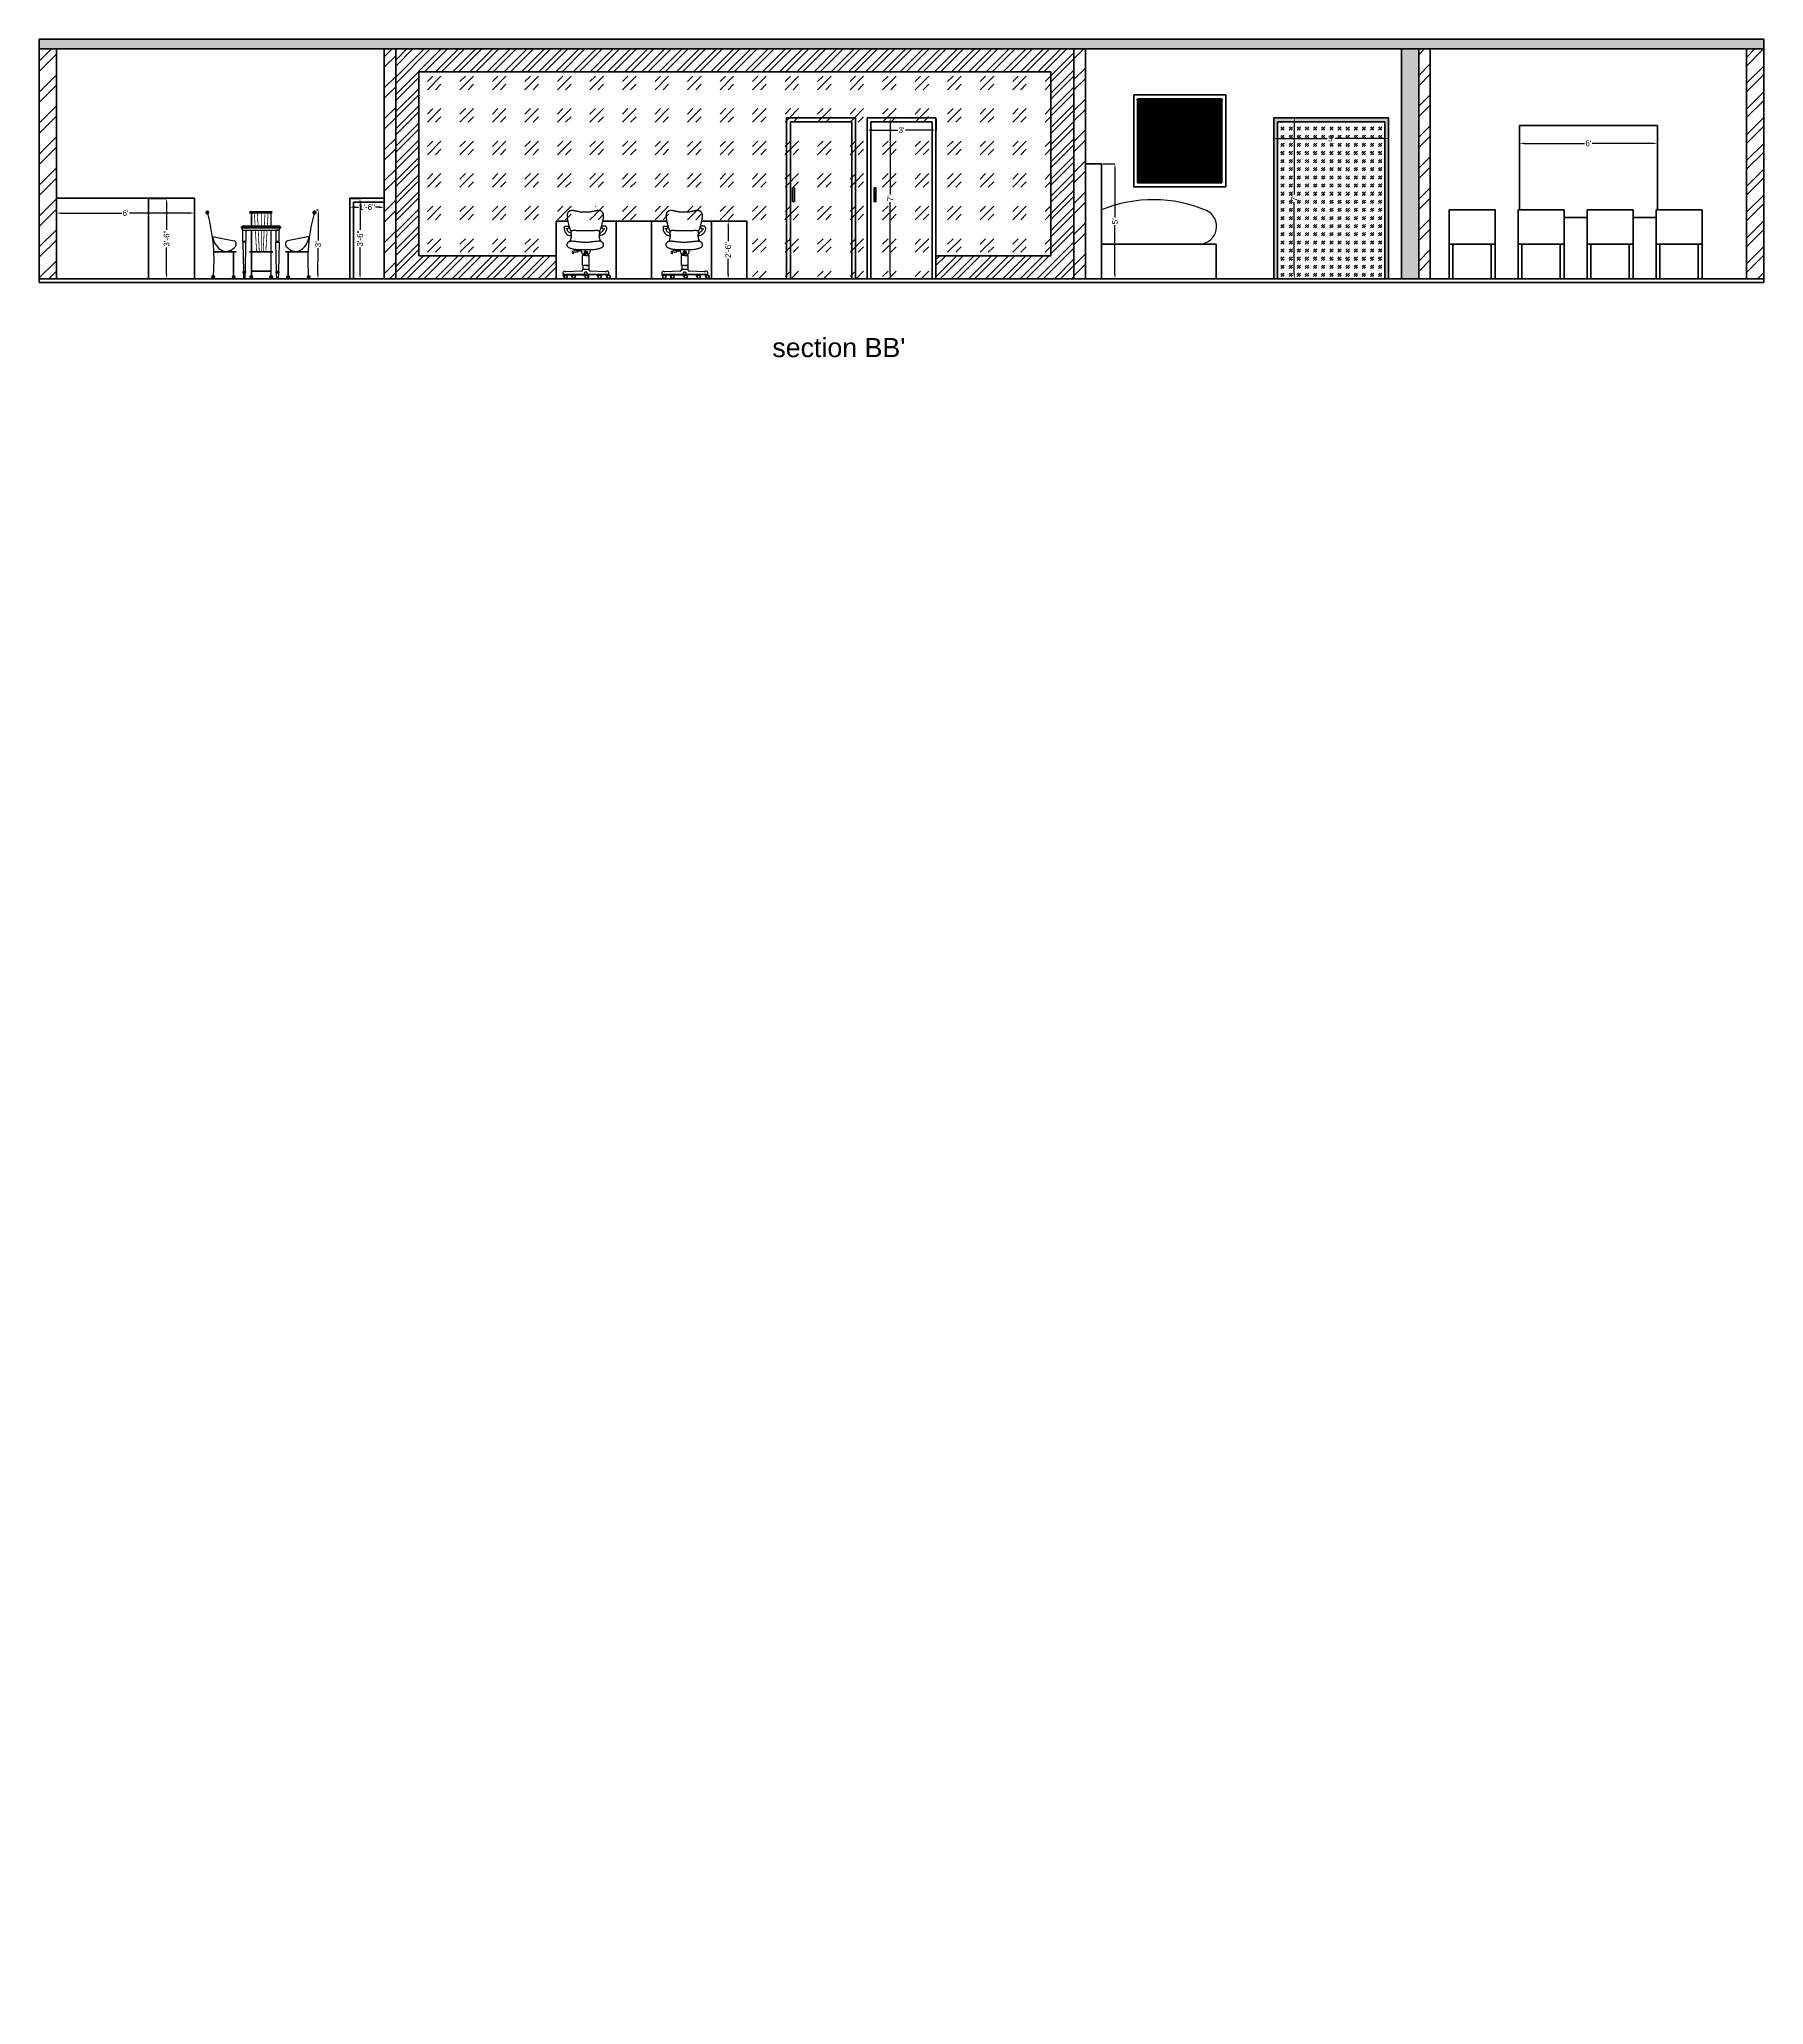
# Model space of a CAD drawing. Header units: inches. Extents: x 2702 to 16065, y 1501 to 3657.
# Drawn here: x 8656 to 9556, y 1580 to 2606 of the extents above; entities that cross this region are included whole.
import ezdxf

# ---------------------------------------------------------------- set-up
doc = ezdxf.new("R2010")
doc.units = ezdxf.units.IN
doc.linetypes.add('ACAD_ISO03W100', pattern=[30, 12, -18])
doc.layers.add('NETMANH', color=44, linetype='Continuous')
doc.styles.get("Standard").update_dxf_attribs({"font": 'arial.ttf'})
doc.dimstyles.new('ISO-25', dxfattribs={"dimtxt": 3, "dimasz": 2.5, "dimexe": 0, "dimexo": 0.625, "dimtad": 0, "dimlunit": 4, "dimtxsty": 'Standard', "dimcen": 2.5, "dimadec": 0, "dimazin": 0, "dimtfac": 1, "dimtmove": 0, "dimatfit": 3, "dimfxl": 1, "dimarcsym": 0})

# ---------------------------------------------------------------- blocks, each defined once
blk = doc.blocks.new('ban750 h700')
for points in [[(-699, 878, 1), (-746, 878, 1)], [(1343, 878, 1), (1296, 878, 1)], [(-587, 24, 1), (-634, 24, 1)], [(-197, 24, 1), (-244, 24, 1)], [(140, 24, 1), (94, 24, 1)], [(517, 24, 1), (471, 24, 1)], [(841, 24, 1), (794, 24, 1)], [(1231, 24, 1), (1184, 24, 1)]]:
    blk.add_hatch(color=256).paths.add_polyline_path(points)
blk.add_line((-45, 495), (15, 495))
at = {"const_width": 20}
for points in [[(-713, 865, -0.13137), (-610, 0)], [(1310, 865, 0.13137), (1207, 0)], [(-622, 559), (-207, 504, -0.647483), (-185, 429, -0.546119), (-622, 559)], [(1219, 559), (804, 504, 0.647483), (782, 429, 0.546119), (1219, 559)]]:
    blk.add_lwpolyline(points, format="xyb", dxfattribs=at)
for points, const_width in [([(517, 882), (77, 882)], 35), ([(119, 700), (119, 900)], 20), ([(172, 882), (189, 700)], 10), ([(232, 882), (245, 700)], 10), ([(305, 700), (305, 882)], 10), ([(378, 882), (364, 700)], 10), ([(438, 882), (421, 700)], 10), ([(492, 700), (492, 900)], 20), ([(119, 357), (119, 645)], 20), ([(193, 645), (217, 357)], 10), ([(249, 645), (268, 357)], 10), ([(305, 357), (305, 645)], 10), ([(361, 645), (342, 357)], 10), ([(417, 645), (393, 357)], 10), ([(492, 357), (492, 645)], 20), ([(-596, 357), (-169, 357)], 20), ([(-221, 357), (-221, 0)], 20), ([(530, 357), (80, 357)], 20), ([(119, 357), (119, 0)], 20), ([(492, 357), (492, 0)], 20), ([(1193, 357), (766, 357)], 20), ([(818, 357), (818, 0)], 20), ([(492, 100), (119, 100)], 20)]:
    blk.add_lwpolyline(points, dxfattribs=dict(const_width=const_width))
for points in [[(-75, 684), (-75, 675), (675, 675), (675, 684), (-75, 684), (-50, 695), (-50, 695), (-50, 695), (-50, 700), (650, 700), (650, 695), (650, 695), (650, 695), (675, 684)], [(-55, 675), (-55, 645), (655, 645), (655, 675)]]:
    blk.add_lwpolyline(points)
for points in [[(-45, 645), (15, 645), (15, 495), (-45, 495)], [(645, 645), (585, 645), (585, 495), (645, 495)], [(3, 98), (15, 485), (-45, 485), (-33, 98)], [(597, 98), (585, 485), (645, 485), (633, 98)], [(13, 91), (-43, 91), (-43, 79), (13, 79)], [(2, 79), (-32, 79), (-30, 0), (0, 0)], [(587, 91), (643, 91), (643, 79), (587, 79)], [(598, 79), (632, 79), (630, 0), (600, 0)]]:
    blk.add_lwpolyline(points, close=True)
for centre in [(-722, 878), (1319, 878), (-610, 24), (-220, 24), (117, 24), (494, 24), (818, 24), (1207, 24)]:
    blk.add_circle(centre, 23.3)
at = {"layer": 'NETMANH'}
blk.add_line((650, 695), (-50, 695), dxfattribs=at)
for points in [[(-35, 495), (5, 495), (5, 485), (-35, 485)], [(635, 495), (595, 495), (595, 485), (635, 485)], [(-29, 98), (-1, 98), (-1, 91), (-29, 91)], [(629, 98), (601, 98), (601, 91), (629, 91)]]:
    blk.add_lwpolyline(points, close=True, dxfattribs=at)
blk = doc.blocks.new('*D174')
at = {"color": 0, "lineweight": -2, "transparency": 16777216}
for p, q in [((9300.3, 2564.2), (9300.3, 2554)), ((9360.3, 2564.2), (9360.3, 2554)), ((9302.8, 2554), (9328.3, 2554)), ((9357.8, 2554), (9332.3, 2554))]:
    blk.add_line(p, q, dxfattribs=at)
at = {"color": 0, "transparency": 16777216}
for points in [[(9302.8, 2554.4), (9302.8, 2553.5), (9300.3, 2554)], [(9357.8, 2554.4), (9357.8, 2553.5), (9360.3, 2554)]]:
    blk.add_solid(points, dxfattribs=at)
at = {"layer": 'Defpoints', "color": 0, "transparency": 16777216}
for p in [(9300.3, 2564.8), (9360.3, 2564.8), (9360.3, 2554)]:
    blk.add_point(p, dxfattribs=at)
at = {"color": 0, "transparency": 16777216, "insert": (9330.3, 2554), "char_height": 3, "attachment_point": 5}
blk.add_mtext("5'", dxfattribs=at)
blk = doc.blocks.new('*D175')
at = {"color": 0, "lineweight": -2, "transparency": 16777216}
for p, q in [((9301, 2564.8), (9311.1, 2564.8)), ((9311.1, 2562.3), (9311.1, 2524.8)), ((9311.1, 2483.3), (9311.1, 2520.8)), ((9301, 2480.8), (9311.1, 2480.8))]:
    blk.add_line(p, q, dxfattribs=at)
at = {"color": 0, "transparency": 16777216}
for points in [[(9310.7, 2562.3), (9311.5, 2562.3), (9311.1, 2564.8)], [(9310.7, 2483.3), (9311.5, 2483.3), (9311.1, 2480.8)]]:
    blk.add_solid(points, dxfattribs=at)
at = {"layer": 'Defpoints', "color": 0, "transparency": 16777216}
for p in [(9300.3, 2564.8), (9311.1, 2564.8), (9300.3, 2480.8)]:
    blk.add_point(p, dxfattribs=at)
at = {"color": 0, "transparency": 16777216, "insert": (9311.1, 2522.8), "char_height": 3, "attachment_point": 5, "rotation": 90}
blk.add_mtext("7'", dxfattribs=at)
blk = doc.blocks.new('*D176')
at = {"color": 0, "lineweight": -2, "transparency": 16777216}
for p, q in [((9211.1, 2540.8), (9217.5, 2540.8)), ((9217.5, 2538.3), (9217.5, 2512.8)), ((9217.5, 2483.3), (9217.5, 2508.8)), ((9211.1, 2480.8), (9217.5, 2480.8))]:
    blk.add_line(p, q, dxfattribs=at)
at = {"color": 0, "transparency": 16777216}
for points in [[(9217.1, 2538.3), (9217.9, 2538.3), (9217.5, 2540.8)], [(9217.1, 2483.3), (9217.9, 2483.3), (9217.5, 2480.8)]]:
    blk.add_solid(points, dxfattribs=at)
at = {"layer": 'Defpoints', "color": 0, "transparency": 16777216}
for p in [(9210.5, 2540.8), (9210.5, 2480.8), (9217.5, 2480.8)]:
    blk.add_point(p, dxfattribs=at)
at = {"color": 0, "transparency": 16777216, "insert": (9217.5, 2510.8), "char_height": 3, "attachment_point": 5, "rotation": 90}
blk.add_mtext("5'", dxfattribs=at)
blk = doc.blocks.new('*D177')
at = {"color": 0, "lineweight": -2, "transparency": 16777216}
for p, q in [((8713.7, 2522.8), (8722.5, 2522.8)), ((8722.5, 2520.3), (8722.5, 2506.4)), ((8722.5, 2483.3), (8722.5, 2497.2)), ((8713.7, 2480.8), (8722.5, 2480.8))]:
    blk.add_line(p, q, dxfattribs=at)
at = {"color": 0, "transparency": 16777216}
for points in [[(8722.1, 2520.3), (8722.9, 2520.3), (8722.5, 2522.8)], [(8722.1, 2483.3), (8722.9, 2483.3), (8722.5, 2480.8)]]:
    blk.add_solid(points, dxfattribs=at)
at = {"layer": 'Defpoints', "color": 0, "transparency": 16777216}
for p in [(8713.1, 2522.8), (8713.1, 2480.8), (8722.5, 2480.8)]:
    blk.add_point(p, dxfattribs=at)
at = {"color": 0, "transparency": 16777216, "insert": (8722.5, 2501.8), "char_height": 3, "attachment_point": 5, "rotation": 90}
blk.add_mtext('3\'-6"', dxfattribs=at)
blk = doc.blocks.new('*D178')
at = {"color": 0, "lineweight": -2, "transparency": 16777216}
for p, q in [((8818.7, 2522.8), (8823.5, 2522.8)), ((8823.5, 2520.3), (8823.5, 2506.4)), ((8823.5, 2483.3), (8823.5, 2497.2)), ((8818.7, 2480.8), (8823.5, 2480.8))]:
    blk.add_line(p, q, dxfattribs=at)
at = {"color": 0, "transparency": 16777216}
for points in [[(8823.1, 2520.3), (8823.9, 2520.3), (8823.5, 2522.8)], [(8823.1, 2483.3), (8823.9, 2483.3), (8823.5, 2480.8)]]:
    blk.add_solid(points, dxfattribs=at)
at = {"layer": 'Defpoints', "color": 0, "transparency": 16777216}
for p in [(8818.1, 2522.8), (8818.1, 2480.8), (8823.5, 2480.8)]:
    blk.add_point(p, dxfattribs=at)
at = {"color": 0, "transparency": 16777216, "insert": (8823.5, 2501.8), "char_height": 3, "attachment_point": 5, "rotation": 90}
blk.add_mtext('3\'-6"', dxfattribs=at)
blk = doc.blocks.new('*D179')
at = {"color": 0, "lineweight": -2, "transparency": 16777216}
for p, q in [((8818.1, 2522.2), (8818.1, 2518.2)), ((8820.6, 2518.2), (8822.6, 2518.2)), ((8833.6, 2518.2), (8831.6, 2518.2)), ((8836.1, 2522.2), (8836.1, 2518.2))]:
    blk.add_line(p, q, dxfattribs=at)
at = {"color": 0, "transparency": 16777216}
for points in [[(8820.6, 2518.6), (8820.6, 2517.7), (8818.1, 2518.2)], [(8833.6, 2518.6), (8833.6, 2517.7), (8836.1, 2518.2)]]:
    blk.add_solid(points, dxfattribs=at)
at = {"layer": 'Defpoints', "color": 0, "transparency": 16777216}
for p in [(8818.1, 2522.8), (8836.1, 2522.8), (8836.1, 2518.2)]:
    blk.add_point(p, dxfattribs=at)
at = {"color": 0, "transparency": 16777216, "insert": (8827.1, 2518.2), "char_height": 3, "attachment_point": 5}
blk.add_mtext('1\'-6"', dxfattribs=at)
blk = doc.blocks.new('*D180')
at = {"color": 0, "lineweight": -2, "transparency": 16777216}
for p, q in [((9024.8, 2510.8), (9015.6, 2510.8)), ((9015.6, 2508.3), (9015.6, 2500.5)), ((9015.6, 2483.3), (9015.6, 2491.2)), ((9024.8, 2480.8), (9015.6, 2480.8))]:
    blk.add_line(p, q, dxfattribs=at)
at = {"color": 0, "transparency": 16777216}
for points in [[(9015.2, 2508.3), (9016.1, 2508.3), (9015.6, 2510.8)], [(9015.2, 2483.3), (9016.1, 2483.3), (9015.6, 2480.8)]]:
    blk.add_solid(points, dxfattribs=at)
at = {"layer": 'Defpoints', "color": 0, "transparency": 16777216}
for p in [(9025.4, 2510.8), (9015.6, 2480.8), (9025.4, 2480.8)]:
    blk.add_point(p, dxfattribs=at)
at = {"color": 0, "transparency": 16777216, "insert": (9015.6, 2495.8), "char_height": 3, "attachment_point": 5, "rotation": 90}
blk.add_mtext('2\'-6"', dxfattribs=at)
blk = doc.blocks.new('*D181')
at = {"color": 0, "lineweight": -2, "transparency": 16777216}
for p, q in [((9428.6, 2560.2), (9428.6, 2551.5)), ((9500.6, 2560.2), (9500.6, 2551.5)), ((9431.1, 2551.5), (9462.6, 2551.5)), ((9498.1, 2551.5), (9466.6, 2551.5))]:
    blk.add_line(p, q, dxfattribs=at)
at = {"color": 0, "transparency": 16777216}
for points in [[(9431.1, 2551.9), (9431.1, 2551.1), (9428.6, 2551.5)], [(9498.1, 2551.9), (9498.1, 2551.1), (9500.6, 2551.5)]]:
    blk.add_solid(points, dxfattribs=at)
at = {"layer": 'Defpoints', "color": 0, "transparency": 16777216}
for p in [(9428.6, 2560.8), (9500.6, 2560.8), (9500.6, 2551.5)]:
    blk.add_point(p, dxfattribs=at)
at = {"color": 0, "transparency": 16777216, "insert": (9464.6, 2551.5), "char_height": 3, "attachment_point": 5}
blk.add_mtext("6'", dxfattribs=at)
blk = doc.blocks.new('*D182')
at = {"color": 0, "lineweight": -2, "transparency": 16777216}
for p, q in [((8665.1, 2522.2), (8665.1, 2515.1)), ((8667.6, 2515.1), (8699.1, 2515.1)), ((8734.6, 2515.1), (8703.1, 2515.1)), ((8737.1, 2522.2), (8737.1, 2515.1))]:
    blk.add_line(p, q, dxfattribs=at)
at = {"color": 0, "transparency": 16777216}
for points in [[(8667.6, 2515.5), (8667.6, 2514.7), (8665.1, 2515.1)], [(8734.6, 2515.5), (8734.6, 2514.7), (8737.1, 2515.1)]]:
    blk.add_solid(points, dxfattribs=at)
at = {"layer": 'Defpoints', "color": 0, "transparency": 16777216}
for p in [(8665.1, 2522.8), (8737.1, 2522.8), (8737.1, 2515.1)]:
    blk.add_point(p, dxfattribs=at)
at = {"color": 0, "transparency": 16777216, "insert": (8701.1, 2515.1), "char_height": 3, "attachment_point": 5}
blk.add_mtext("6'", dxfattribs=at)
blk = doc.blocks.new('*D183')
at = {"color": 0, "lineweight": -2, "transparency": 16777216}
for p, q in [((8800.7, 2516.9), (8801.7, 2516.9)), ((8801.7, 2514.4), (8801.6, 2500.8)), ((8801.5, 2483.3), (8801.6, 2496.8)), ((8800.5, 2480.8), (8801.5, 2480.8))]:
    blk.add_line(p, q, dxfattribs=at)
at = {"color": 0, "transparency": 16777216}
for points in [[(8801.3, 2514.4), (8802.1, 2514.4), (8801.7, 2516.9)], [(8801.1, 2483.3), (8801.9, 2483.3), (8801.5, 2480.8)]]:
    blk.add_solid(points, dxfattribs=at)
at = {"layer": 'Defpoints', "color": 0, "transparency": 16777216}
for p in [(8800.1, 2516.9), (8799.9, 2480.8), (8801.5, 2480.8)]:
    blk.add_point(p, dxfattribs=at)
at = {"color": 0, "transparency": 16777216, "insert": (8801.6, 2498.8), "char_height": 3, "attachment_point": 5, "rotation": 89.6588}
blk.add_mtext("3'", dxfattribs=at)
blk = doc.blocks.new('*D187')
at = {"color": 0, "lineweight": -2, "transparency": 16777216}
for p, q in [((9088.7, 2564.8), (9100.2, 2564.8)), ((9100.2, 2562.3), (9100.2, 2524.8)), ((9100.2, 2483.3), (9100.2, 2520.8)), ((9088.7, 2480.8), (9100.2, 2480.8))]:
    blk.add_line(p, q, dxfattribs=at)
at = {"color": 0, "transparency": 16777216}
for points in [[(9099.8, 2562.3), (9100.6, 2562.3), (9100.2, 2564.8)], [(9099.8, 2483.3), (9100.6, 2483.3), (9100.2, 2480.8)]]:
    blk.add_solid(points, dxfattribs=at)
at = {"layer": 'Defpoints', "color": 0, "transparency": 16777216}
for p in [(9088.1, 2564.8), (9088.1, 2480.8), (9100.2, 2480.8)]:
    blk.add_point(p, dxfattribs=at)
at = {"color": 0, "transparency": 16777216, "insert": (9100.2, 2522.8), "char_height": 3, "attachment_point": 5, "rotation": 90}
blk.add_mtext("7'", dxfattribs=at)
blk = doc.blocks.new('*D188')
at = {"color": 0, "lineweight": -2, "transparency": 16777216}
for p, q in [((9088.1, 2564.2), (9088.1, 2558.4)), ((9090.6, 2558.4), (9104.1, 2558.4)), ((9121.6, 2558.4), (9108.1, 2558.4)), ((9124.1, 2564.2), (9124.1, 2558.4))]:
    blk.add_line(p, q, dxfattribs=at)
at = {"color": 0, "transparency": 16777216}
for points in [[(9090.6, 2558.8), (9090.6, 2558), (9088.1, 2558.4)], [(9121.6, 2558.8), (9121.6, 2558), (9124.1, 2558.4)]]:
    blk.add_solid(points, dxfattribs=at)
at = {"layer": 'Defpoints', "color": 0, "transparency": 16777216}
for p in [(9088.1, 2564.8), (9124.1, 2564.8), (9124.1, 2558.4)]:
    blk.add_point(p, dxfattribs=at)
at = {"color": 0, "transparency": 16777216, "insert": (9106.1, 2558.4), "char_height": 3, "attachment_point": 5}
blk.add_mtext("3'", dxfattribs=at)
blk = doc.blocks.new('office chair back elevation')
at = {"color": 7}
for p, q in [((-2, -44.5), (-2.1, -45)), ((-2.1, -45), (-2, -45.6)), ((-1.8, -43.5), (-2, -44)), ((-2, -44), (-2, -44.5)), ((-2, -45.6), (-1.9, -46.1)), ((-1.9, -46.1), (-1.6, -46.6)), ((-1.6, -43), (-1.8, -43.5)), ((-1.3, -42.6), (-1.6, -43)), ((-1.6, -46.6), (-1.3, -47.1)), ((-1, -42.2), (-1.3, -42.6)), ((-1.3, -47.1), (-0.9, -47.6)), ((-0.6, -41.8), (-1, -42.2)), ((-0.9, -47.6), (-0.5, -48.1)), ((-0.2, -41.4), (-0.6, -41.8)), ((-0.5, -48.1), (0.1, -48.5)), ((0.3, -41.1), (-0.2, -41.4)), ((0.1, -48.5), (0.8, -48.9)), ((0.9, -40.9), (0.3, -41.1)), ((0.8, -48.9), (1.5, -49.3)), ((1.5, -40.6), (0.9, -40.9)), ((2.1, -40.5), (1.5, -40.6)), ((1.5, -49.3), (2.4, -49.6)), ((2.9, -40.3), (2.1, -40.5)), ((2.4, -49.6), (3.3, -49.9)), ((3.7, -40.2), (2.9, -40.3)), ((3.3, -49.9), (4.3, -50.2)), ((4.6, -40.2), (3.7, -40.2)), ((4.3, -50.2), (5.3, -50.4)), ((5.5, -40.2), (4.6, -40.2)), ((5.3, -50.4), (6.3, -50.6)), ((6.6, -40.3), (5.5, -40.2)), ((6.3, -50.6), (7.4, -50.8)), ((7.7, -40.4), (6.6, -40.3)), ((7.4, -50.8), (8.5, -51)), ((8.9, -40.5), (7.7, -40.4)), ((8.5, -51), (9.6, -51.1)), ((10.1, -40.6), (8.9, -40.5)), ((9.6, -51.1), (10.6, -51.2)), ((11.4, -40.8), (10.1, -40.6)), ((10.6, -51.2), (11.7, -51.3)), ((12.6, -41), (11.4, -40.8)), ((11.7, -51.3), (12.7, -51.3)), ((13.9, -41.1), (12.6, -41)), ((12.7, -51.3), (13.7, -51.4)), ((18.1, -53), (12.8, -53.5)), ((18.2, -53.7), (13, -54.2)), ((13.7, -51.4), (14.7, -51.4)), ((15, -41.2), (13.9, -41.1)), ((14.7, -51.4), (15.7, -51.4)), ((16.2, -41.4), (15, -41.2)), ((15.7, -51.4), (16.6, -51.5)), ((17.2, -41.5), (16.2, -41.4)), ((16.6, -51.5), (17.5, -51.5)), ((18.3, -41.5), (17.2, -41.5)), ((17.5, -51.5), (18.3, -51.5)), ((19.3, -41.6), (18.3, -41.5)), ((18.3, -51.5), (19.2, -51.5)), ((19.2, -51.5), (20, -51.5)), ((20.3, -41.6), (19.3, -41.6)), ((20, -51.5), (20.8, -51.5)), ((21.2, -41.7), (20.3, -41.6)), ((20.8, -51.5), (21.5, -51.5)), ((22.1, -41.7), (21.2, -41.7)), ((21.5, -51.5), (22.3, -51.5)), ((23.1, -41.7), (22.1, -41.7)), ((22.3, -51.5), (23.1, -51.5)), ((24, -41.7), (23.1, -41.7)), ((23.1, -51.5), (23.8, -51.5)), ((23.8, -51.5), (24.6, -51.5)), ((24.9, -41.7), (24, -41.7)), ((24.6, -51.5), (25.4, -51.5)), ((25.9, -41.6), (24.9, -41.7)), ((25.4, -51.5), (26.2, -51.5)), ((26.8, -41.6), (25.9, -41.6)), ((26.2, -51.5), (27, -51.5)), ((27.8, -41.5), (26.8, -41.6)), ((27, -51.5), (27.8, -51.5)), ((28.9, -41.5), (27.8, -41.5)), ((27.8, -51.5), (28.6, -51.5)), ((28.6, -51.5), (29.5, -51.5)), ((30, -41.4), (28.9, -41.5)), ((29.5, -51.5), (30.5, -51.4)), ((31.1, -41.2), (30, -41.4)), ((30.5, -51.4), (31.4, -51.4)), ((32.3, -41.1), (31.1, -41.2)), ((31.4, -51.4), (32.4, -51.4)), ((33.5, -41), (32.3, -41.1)), ((32.4, -51.4), (33.4, -51.3)), ((33.4, -51.3), (34.5, -51.3)), ((34.7, -40.8), (33.5, -41)), ((34.5, -51.3), (35.5, -51.2)), ((36, -40.6), (34.7, -40.8)), ((35.5, -51.2), (36.6, -51.1)), ((37.2, -40.5), (36, -40.6)), ((36.6, -51.1), (37.6, -51)), ((38.4, -40.4), (37.2, -40.5)), ((37.6, -51), (38.7, -50.8)), ((39.5, -40.3), (38.4, -40.4)), ((38.7, -50.8), (39.8, -50.6)), ((40.6, -40.2), (39.5, -40.3)), ((39.8, -50.6), (40.8, -50.4)), ((41.6, -40.2), (40.6, -40.2)), ((40.8, -50.4), (41.9, -50.2)), ((42.5, -40.2), (41.6, -40.2)), ((41.9, -50.2), (42.8, -49.9)), ((43.3, -40.3), (42.5, -40.2)), ((42.8, -49.9), (43.7, -49.6)), ((44, -40.5), (43.3, -40.3)), ((43.7, -49.6), (44.6, -49.3)), ((44.7, -40.6), (44, -40.5)), ((44.6, -49.3), (45.4, -48.9)), ((45.3, -40.9), (44.7, -40.6)), ((45.8, -41.1), (45.3, -40.9)), ((45.4, -48.9), (46, -48.5)), ((46.3, -41.4), (45.8, -41.1)), ((46, -48.5), (46.6, -48.1)), ((46.7, -41.8), (46.3, -41.4)), ((46.6, -48.1), (47.1, -47.6)), ((47.1, -42.2), (46.7, -41.8)), ((47.5, -42.6), (47.1, -42.2)), ((47.1, -47.6), (47.5, -47.1)), ((47.7, -43), (47.5, -42.6)), ((47.5, -47.1), (47.8, -46.6)), ((47.9, -43.5), (47.7, -43)), ((47.8, -46.6), (48, -46.1)), ((48.1, -44), (47.9, -43.5)), ((48, -46.1), (48.1, -45.6)), ((48.2, -44.5), (48.1, -44)), ((48.1, -45.6), (48.2, -45)), ((48.2, -45), (48.2, -44.5)), ((23.8, -59.6), (19.3, -59.6)), ((19.3, -73.2), (19.3, -59.6)), ((23.8, -73.2), (19.3, -73.2)), ((19.7, -73.2), (19.7, -78.9)), ((23, -54.5), (23, -57.2)), ((23.8, -59.6), (28.4, -59.6)), ((23.8, -73.2), (28.4, -73.2)), ((27.5, -73.2), (23.8, -73.2)), ((24.7, -54.5), (24.7, -57.2)), ((27.4, -78.9), (27.9, -78.9)), ((27.9, -73.2), (27.9, -78.9)), ((28.4, -73.2), (28.4, -59.6)), ((-7.7, -83.2), (-7.7, -85.1)), ((-7.7, -85.1), (23.8, -85.1)), ((-7.6, -86), (-7.2, -86)), ((-7.2, -86), (-4.1, -86)), ((-6.4, -86), (-6.4, -85.1)), ((-5.2, -86), (-5.2, -85.1)), ((-4.1, -86), (-4.1, -86.1)), ((17.7, -81), (-3.5, -81.8)), ((-1.3, -88.8), (-1.8, -88.8)), ((6.7, -86.1), (6.7, -85.9)), ((9.2, -88.8), (9.8, -88.8)), ((22.2, -86), (21.7, -86)), ((22.9, -85.1), (22.9, -86)), ((26.7, -86.5), (26.7, -85.1)), ((27.5, -88.8), (28, -88.8)), ((50.9, -82), (30.1, -81)), ((44.9, -88.8), (45.5, -88.8)), ((51.4, -86), (51.8, -86)), ((52.5, -86), (52.5, -85.1)), ((55.3, -85.1), (55.3, -83.2)), ((57.7, -88.8), (57.2, -88.8))]:
    blk.add_line(p, q, dxfattribs=at)
for points in [[(3.7, -25.8), (3.5, -25.7), (3.4, -25.5), (3.2, -25.3), (3.1, -25.1), (3, -24.9), (2.9, -24.6), (2.7, -24.2), (2.6, -23.8), (2.4, -23.3), (2.2, -22.7), (2, -22), (1.8, -21.4), (1.6, -20.6), (1.4, -19.9), (1.2, -19.1), (0.9, -18.4), (0.7, -17.6), (0.5, -16.9), (0.4, -16.2), (0.2, -15.5), (0, -14.8), (-0.1, -14.1), (-0.3, -13.4), (-0.4, -12.7), (-0.6, -12.1), (-0.7, -11.4), (-0.8, -10.8), (-0.9, -10.1), (-1, -9.5), (-1.1, -8.9), (-1.2, -8.3), (-1.3, -7.7), (-1.3, -7.1), (-1.4, -6.6), (-1.4, -6), (-1.4, -5.4), (-1.4, -4.9), (-1.3, -4.4), (-1.3, -3.9), (-1.2, -3.5), (-1.1, -3), (-1.1, -2.6), (-0.9, -2.2), (-0.8, -1.8), (-0.7, -1.5), (-0.6, -1.2), (-0.5, -0.9), (-0.3, -0.6), (-0.2, -0.3), (-0.1, -0.1), (0.1, 0.1), (0.2, 0.3), (0.3, 0.5), (0.5, 0.6), (0.7, 0.8), (0.9, 1), (1.1, 1.1), (1.3, 1.3), (1.5, 1.4), (1.8, 1.6), (2.1, 1.7), (2.4, 1.8), (2.7, 1.9), (3, 2), (3.3, 2.1), (3.6, 2.2), (4, 2.3), (4.3, 2.3), (4.6, 2.3), (5, 2.4), (5.3, 2.4), (5.7, 2.4), (6.1, 2.4), (6.4, 2.3), (6.8, 2.3), (7.2, 2.2), (7.6, 2.2), (8, 2.1), (8.5, 2), (9, 1.9), (9.5, 1.7), (10.1, 1.6), (10.7, 1.5), (11.4, 1.3), (12, 1.2), (12.6, 1), (13.3, 0.9), (13.9, 0.7), (14.5, 0.6), (15.1, 0.5), (15.6, 0.4), (16.2, 0.4), (16.7, 0.3), (17.2, 0.3), (17.8, 0.2), (18.3, 0.2), (18.9, 0.1), (19.5, 0.1), (20.1, 0.1), (20.7, 0), (21.3, 0), (21.9, 0), (22.5, 0), (23.2, 0), (23.8, 0), (24.4, 0), (25, 0), (25.6, 0), (26.2, 0.1), (26.8, 0.1), (27.4, 0.1), (28, 0.2), (28.5, 0.2), (29.1, 0.3), (29.6, 0.3), (30.1, 0.4), (30.7, 0.4), (31.2, 0.5), (31.8, 0.6), (32.4, 0.7), (33, 0.9), (33.7, 1), (34.3, 1.2), (34.9, 1.3), (35.6, 1.5), (36.2, 1.6), (36.8, 1.7), (37.3, 1.9), (37.8, 2), (38.3, 2.1), (38.7, 2.2), (39.1, 2.2), (39.5, 2.3), (39.9, 2.3), (40.3, 2.4), (40.6, 2.4), (41, 2.4), (41.3, 2.4), (41.7, 2.3), (42, 2.3), (42.4, 2.3), (42.7, 2.2), (43, 2.1), (43.3, 2), (43.6, 1.9), (43.9, 1.8), (44.2, 1.7), (44.5, 1.6), (44.8, 1.4), (45, 1.3), (45.2, 1.1), (45.4, 1), (45.6, 0.8), (45.8, 0.6), (46, 0.5), (46.1, 0.3), (46.2, 0.1), (46.4, -0.1), (46.5, -0.3), (46.6, -0.6), (46.8, -0.9), (46.9, -1.2), (47, -1.5), (47.1, -1.8), (47.3, -2.2), (47.4, -2.6), (47.5, -3), (47.5, -3.5), (47.6, -3.9), (47.6, -4.4), (47.7, -4.9), (47.7, -5.4), (47.7, -6), (47.7, -6.6), (47.6, -7.1), (47.6, -7.7), (47.5, -8.3), (47.4, -8.9), (47.3, -9.5), (47.2, -10.1), (47.1, -10.8), (47, -11.4), (46.9, -12.1), (46.7, -12.7), (46.6, -13.4), (46.4, -14.1), (46.3, -14.8), (46.1, -15.5), (45.9, -16.2), (45.8, -16.9), (45.6, -17.6), (45.4, -18.4), (45.2, -19.1), (44.9, -19.9), (44.7, -20.6), (44.5, -21.4), (44.3, -22), (44.1, -22.7), (43.9, -23.3), (43.7, -23.8), (43.6, -24.2), (43.4, -24.6), (43.3, -24.9), (43.2, -25.1), (43.1, -25.3), (42.9, -25.5), (42.8, -25.7), (42.6, -25.8)], [(-5.9, -21.5), (-5.7, -21), (-5.6, -20.6), (-5.4, -20.2), (-5.3, -20), (-5.2, -19.8), (-5.1, -19.7), (-5, -19.6), (-5, -19.5), (-4.9, -19.4), (-4.8, -19.4), (-4.7, -19.4), (-4.5, -19.3), (-4.3, -19.3), (-4.1, -19.3), (-3.9, -19.3), (-3.6, -19.3), (-3.2, -19.3), (-2.8, -19.3), (-2.4, -19.3), (-1.9, -19.3), (-1.5, -19.3), (-1, -19.3), (-0.6, -19.4), (-0.3, -19.4), (0, -19.4), (0.3, -19.4), (0.5, -19.5), (0.6, -19.5), (0.7, -19.6), (0.8, -19.6), (0.9, -19.7), (0.9, -19.8), (1, -19.8), (1, -19.9), (1, -20), (1, -20.1), (1, -20.2), (1, -20.4), (1, -20.5), (0.9, -20.7), (0.9, -20.8), (0.8, -21), (0.7, -21.2), (0.7, -21.4), (0.6, -21.5), (0.5, -21.7), (0.4, -21.9), (0.2, -22.1), (0.1, -22.2), (0, -22.3), (-0.1, -22.4), (-0.3, -22.5), (-0.4, -22.6), (-0.6, -22.7), (-0.7, -22.8), (-0.9, -22.8), (-1.1, -22.9), (-1.3, -23), (-1.5, -23.1), (-1.8, -23.1), (-2.1, -23.1), (-2.5, -23.1), (-3, -23.1), (-3.6, -23)], [(44.4, -40.4), (44.3, -40), (44.1, -39.7), (44, -39.3), (43.9, -39), (43.7, -38.6), (43.6, -38.3), (43.5, -38.1), (43.4, -37.8), (43.3, -37.6), (43.2, -37.4), (43.2, -37.3), (43.1, -37.1), (43.1, -37), (43.1, -36.9), (43, -36.8), (43, -36.7), (43, -36.6), (42.9, -36.5), (42.9, -36.4), (42.9, -36.3), (42.9, -36.2), (42.8, -36.2), (42.8, -36.1), (42.8, -36), (42.8, -35.9), (42.8, -35.8), (42.7, -35.7), (42.7, -35.7), (42.7, -35.6), (42.7, -35.5), (42.7, -35.4), (42.6, -35.4), (42.6, -35.3), (42.6, -35.2), (42.6, -35.1), (42.6, -35.1), (42.6, -35), (42.6, -34.9), (42.6, -34.9), (42.5, -34.8), (42.5, -34.7), (42.5, -34.7), (42.5, -34.6), (42.5, -34.5), (42.5, -34.5), (42.5, -34.4), (42.5, -34.4), (42.5, -34.3), (42.5, -34.2), (42.5, -34.2), (42.5, -34.1), (42.5, -34), (42.5, -34), (42.4, -33.9), (42.4, -33.9), (42.4, -33.8), (42.4, -33.8), (42.4, -33.7), (42.4, -33.6), (42.4, -33.6), (42.4, -33.5), (42.4, -33.5), (42.4, -33.4), (42.4, -33.3), (42.4, -33.3), (42.4, -33.2), (42.4, -33.2), (42.4, -33.1), (42.4, -33.1), (42.4, -33), (42.4, -33), (42.4, -32.9), (42.4, -32.8), (42.4, -32.8), (42.4, -32.7), (42.4, -32.7), (42.4, -32.6), (42.4, -32.6), (42.4, -32.5), (42.4, -32.5), (42.4, -32.4), (42.4, -32.4), (42.4, -32.3), (42.4, -32.2), (42.4, -32.2), (42.4, -32.1), (42.4, -32.1), (42.4, -32), (42.5, -32), (42.5, -31.9), (42.5, -31.9), (42.5, -31.8), (42.5, -31.8), (42.5, -31.7), (42.5, -31.7), (42.5, -31.6), (42.5, -31.6), (42.5, -31.5), (42.5, -31.5), (42.5, -31.4), (42.5, -31.4), (42.5, -31.3), (42.5, -31.3), (42.5, -31.2), (42.5, -31.2), (42.5, -31.1), (42.5, -31.1), (42.5, -31), (42.5, -31), (42.5, -30.9), (42.6, -30.9), (42.6, -30.8), (42.6, -30.8), (42.6, -30.7), (42.6, -30.7), (42.6, -30.6), (42.6, -30.6), (42.6, -30.5), (42.6, -30.5), (42.6, -30.4), (42.6, -30.4), (42.6, -30.3), (42.6, -30.3), (42.6, -30.2), (42.6, -30.2), (42.6, -30.1), (42.6, -30.1), (42.7, -30.1), (42.7, -30), (42.7, -30), (42.7, -29.9), (42.7, -29.9), (42.7, -29.8), (42.7, -29.8), (42.7, -29.7), (42.7, -29.7), (42.7, -29.7), (42.7, -29.6), (42.7, -29.6), (42.7, -29.5), (42.7, -29.5), (42.7, -29.4), (42.7, -29.4), (42.7, -29.3), (42.8, -29.3), (42.8, -29.3), (42.8, -29.2), (42.8, -29.2), (42.8, -29.1), (42.8, -29.1), (42.8, -29), (42.8, -29), (42.8, -29), (42.8, -28.9), (42.8, -28.9), (42.8, -28.8), (42.8, -28.8), (42.8, -28.8), (42.8, -28.7), (42.8, -28.7), (42.8, -28.6), (42.8, -28.6), (42.8, -28.6), (42.8, -28.5), (42.8, -28.5), (42.9, -28.4), (42.9, -28.4), (42.9, -28.4), (42.9, -28.3), (42.9, -28.3), (42.9, -28.3), (42.9, -28.2), (42.9, -28.2), (42.9, -28.1), (42.9, -28.1), (42.9, -28.1), (42.9, -28), (42.9, -28), (42.9, -28), (42.9, -27.9), (42.9, -27.9), (42.9, -27.8), (42.9, -27.8), (42.9, -27.8), (42.9, -27.7), (42.9, -27.7), (42.9, -27.7), (42.9, -27.6), (42.9, -27.6), (42.9, -27.6), (42.9, -27.5), (42.9, -27.5), (42.9, -27.5), (42.9, -27.4), (42.9, -27.4), (42.9, -27.4), (42.9, -27.3), (42.9, -27.3), (42.9, -27.3), (42.9, -27.2), (42.9, -27.2), (42.9, -27.2), (42.9, -27.2), (42.9, -27.1), (42.9, -27.1), (42.9, -27.1), (42.9, -27), (42.9, -27), (42.9, -27), (42.9, -26.9), (42.9, -26.9), (42.9, -26.9), (42.9, -26.9), (42.9, -26.8), (42.9, -26.8), (42.9, -26.8), (42.9, -26.8), (42.9, -26.7), (42.9, -26.7), (42.9, -26.7), (42.8, -26.7), (42.8, -26.6), (42.8, -26.6), (42.8, -26.6), (42.8, -26.6), (42.8, -26.5), (42.8, -26.5), (42.8, -26.5), (42.8, -26.5), (42.8, -26.4), (42.8, -26.4), (42.8, -26.4), (42.8, -26.4), (42.8, -26.4), (42.8, -26.3), (42.8, -26.3), (42.8, -26.3), (42.8, -26.3), (42.8, -26.3), (42.8, -26.2), (42.8, -26.2), (42.8, -26.2), (42.8, -26.2), (42.8, -26.2), (42.8, -26.2), (42.8, -26.1), (42.8, -26.1), (42.8, -26.1), (42.8, -26.1), (42.7, -26.1), (42.7, -26.1), (42.7, -26.1), (42.7, -26), (42.7, -26), (42.7, -26), (42.7, -26), (42.7, -26), (42.7, -26), (42.7, -26), (42.7, -26), (42.7, -25.9), (42.7, -25.9), (42.7, -25.9), (42.7, -25.9), (42.7, -25.9), (42.7, -25.9), (42.7, -25.9), (42.7, -25.9), (42.7, -25.9), (42.6, -25.9), (42.6, -25.9), (42.6, -25.9), (42.6, -25.8), (42.6, -25.8), (42.6, -25.8), (42.6, -25.8), (42.6, -25.8), (42.6, -25.8), (42.5, -25.8), (42.5, -25.8), (42.5, -25.8), (42.5, -25.8), (42.5, -25.8), (42.5, -25.8), (42.4, -25.8), (42.4, -25.8), (42.4, -25.8), (42.4, -25.8), (42.4, -25.8), (42.3, -25.8), (42.3, -25.8), (42.3, -25.8), (42.3, -25.8), (42.2, -25.7), (42.2, -25.7), (42.2, -25.7), (42.1, -25.7), (42.1, -25.7), (42.1, -25.7), (42, -25.7), (42, -25.7), (42, -25.7), (41.9, -25.7), (41.9, -25.7), (41.8, -25.7), (41.8, -25.7), (41.8, -25.7), (41.7, -25.7), (41.7, -25.7), (41.6, -25.7), (41.6, -25.7), (41.5, -25.7), (41.5, -25.7), (41.4, -25.7), (41.4, -25.7), (41.3, -25.7), (41.2, -25.7), (41.2, -25.7), (41.1, -25.7), (41.1, -25.7), (41, -25.7), (40.9, -25.7), (40.9, -25.7), (40.8, -25.7), (40.7, -25.7), (40.7, -25.7), (40.6, -25.7), (40.5, -25.7), (40.4, -25.7), (40.4, -25.7), (40.3, -25.7), (40.2, -25.7), (40.1, -25.7), (40, -25.6), (39.9, -25.6), (39.9, -25.6), (39.8, -25.6), (39.7, -25.6), (39.6, -25.6), (39.5, -25.6), (39.4, -25.6), (39.3, -25.6), (39.2, -25.6), (39.1, -25.6), (39, -25.6), (38.9, -25.6), (38.8, -25.6), (38.7, -25.6), (38.6, -25.6), (38.5, -25.6), (38.4, -25.6), (38.3, -25.6), (38.2, -25.6), (38.1, -25.6), (38, -25.6), (37.8, -25.6), (37.7, -25.6), (37.6, -25.6), (37.5, -25.6), (37.4, -25.6), (37.3, -25.6), (37.1, -25.6), (37, -25.6), (36.9, -25.6), (36.8, -25.6), (36.6, -25.6), (36.5, -25.6), (36.4, -25.6), (36.3, -25.6), (36.1, -25.6), (36, -25.7), (35.9, -25.7), (35.7, -25.7), (35.6, -25.7), (35.4, -25.7), (35.3, -25.7), (35.2, -25.7), (35, -25.7), (34.9, -25.7), (34.7, -25.7), (34.6, -25.7), (34.4, -25.7), (34.3, -25.7), (34.1, -25.7), (34, -25.7), (33.8, -25.7), (33.7, -25.7), (33.5, -25.7), (33.4, -25.7), (33.2, -25.7), (33.1, -25.8), (32.9, -25.8), (32.7, -25.8), (32.6, -25.8), (32.4, -25.8), (32.2, -25.8), (32.1, -25.8), (31.9, -25.8), (31.7, -25.8), (31.6, -25.8), (31.4, -25.8), (31.2, -25.8), (31, -25.8), (30.9, -25.8), (30.7, -25.8), (30.5, -25.8), (30.3, -25.9), (30.1, -25.9), (29.9, -25.9), (29.7, -25.9), (29.5, -25.9), (29.4, -25.9), (29.2, -25.9), (29, -25.9), (28.8, -25.9), (28.6, -25.9), (28.4, -25.9), (28.2, -25.9), (27.9, -25.9), (27.7, -25.9), (27.5, -25.9), (27.3, -25.9), (27.1, -25.9), (26.9, -25.9), (26.7, -25.9), (26.4, -25.9), (26.2, -25.9), (26, -25.9), (25.8, -25.9), (25.5, -25.9), (25.3, -25.9), (25.1, -25.9), (24.8, -25.9), (24.6, -25.9), (24.4, -25.9), (24.1, -25.9), (23.9, -25.9), (23.6, -25.9), (23.4, -25.9), (23.1, -25.9), (22.9, -25.9), (22.7, -25.9), (22.4, -25.9), (22.2, -25.9), (21.9, -25.9), (21.7, -25.9), (21.4, -25.9), (21.2, -25.9), (21, -25.9), (20.7, -25.9), (20.5, -25.9), (20.3, -25.9), (20.1, -25.9), (19.8, -25.9), (19.6, -25.9), (19.4, -25.9), (19.2, -25.9), (19, -25.9), (18.7, -25.9), (18.5, -25.9), (18.3, -25.9), (18.1, -25.9), (17.9, -25.9), (17.7, -25.9), (17.5, -25.9), (17.3, -25.9), (17.1, -25.9), (16.9, -25.9), (16.7, -25.9), (16.5, -25.9), (16.3, -25.9), (16.1, -25.9), (16, -25.9), (15.8, -25.8), (15.6, -25.8), (15.4, -25.8), (15.2, -25.8), (15.1, -25.8), (14.9, -25.8), (14.7, -25.8), (14.5, -25.8), (14.4, -25.8), (14.2, -25.8), (14, -25.8), (13.9, -25.8), (13.7, -25.8), (13.5, -25.8), (13.4, -25.8), (13.2, -25.8), (13, -25.7), (12.9, -25.7), (12.7, -25.7), (12.6, -25.7), (12.4, -25.7), (12.3, -25.7), (12.1, -25.7), (12, -25.7), (11.8, -25.7), (11.7, -25.7), (11.5, -25.7), (11.4, -25.7), (11.2, -25.7), (11.1, -25.7), (11, -25.7), (10.8, -25.7), (10.7, -25.7), (10.5, -25.7), (10.4, -25.7), (10.3, -25.7), (10.1, -25.6), (10, -25.6), (9.9, -25.6), (9.8, -25.6), (9.6, -25.6), (9.5, -25.6), (9.4, -25.6), (9.3, -25.6), (9.1, -25.6), (9, -25.6), (8.9, -25.6), (8.8, -25.6), (8.7, -25.6), (8.5, -25.6), (8.4, -25.6), (8.3, -25.6), (8.2, -25.6), (8.1, -25.6), (8, -25.6), (7.9, -25.6), (7.8, -25.6), (7.7, -25.6), (7.6, -25.6), (7.4, -25.6), (7.3, -25.6), (7.2, -25.6), (7.1, -25.6), (7.1, -25.6), (7, -25.6), (6.9, -25.6), (6.8, -25.6), (6.7, -25.6), (6.6, -25.6), (6.5, -25.6), (6.4, -25.6), (6.3, -25.6), (6.2, -25.6), (6.2, -25.7), (6.1, -25.7), (6, -25.7), (5.9, -25.7), (5.8, -25.7), (5.8, -25.7), (5.7, -25.7), (5.6, -25.7), (5.5, -25.7), (5.5, -25.7), (5.4, -25.7), (5.3, -25.7), (5.3, -25.7), (5.2, -25.7), (5.1, -25.7), (5.1, -25.7), (5, -25.7), (5, -25.7), (4.9, -25.7), (4.8, -25.7), (4.8, -25.7), (4.7, -25.7), (4.7, -25.7), (4.6, -25.7), (4.6, -25.7), (4.5, -25.7), (4.5, -25.7), (4.5, -25.7), (4.4, -25.7), (4.4, -25.7), (4.3, -25.7), (4.3, -25.7), (4.3, -25.7), (4.2, -25.7), (4.2, -25.7), (4.2, -25.7), (4.1, -25.7), (4.1, -25.7), (4.1, -25.7), (4, -25.7), (4, -25.8), (4, -25.8), (4, -25.8), (3.9, -25.8), (3.9, -25.8), (3.9, -25.8), (3.9, -25.8), (3.8, -25.8), (3.8, -25.8), (3.8, -25.8), (3.8, -25.8), (3.8, -25.8), (3.8, -25.8), (3.7, -25.8), (3.7, -25.8), (3.7, -25.8), (3.7, -25.8), (3.7, -25.8), (3.7, -25.8), (3.7, -25.8), (3.7, -25.8), (3.6, -25.9), (3.6, -25.9), (3.6, -25.9), (3.6, -25.9), (3.6, -25.9), (3.6, -25.9), (3.6, -25.9), (3.6, -25.9), (3.6, -25.9), (3.6, -25.9), (3.6, -25.9), (3.6, -25.9), (3.6, -26), (3.6, -26), (3.5, -26), (3.5, -26), (3.5, -26), (3.5, -26), (3.5, -26), (3.5, -26), (3.5, -26.1), (3.5, -26.1), (3.5, -26.1), (3.5, -26.1), (3.5, -26.1), (3.5, -26.1), (3.5, -26.1), (3.5, -26.2), (3.5, -26.2), (3.5, -26.2), (3.5, -26.2), (3.5, -26.2), (3.5, -26.2), (3.5, -26.3), (3.5, -26.3), (3.5, -26.3), (3.5, -26.3), (3.5, -26.3), (3.5, -26.4), (3.5, -26.4), (3.5, -26.4), (3.4, -26.4), (3.4, -26.4), (3.4, -26.5), (3.4, -26.5), (3.4, -26.5), (3.4, -26.5), (3.4, -26.6), (3.4, -26.6), (3.4, -26.6), (3.4, -26.6), (3.4, -26.7), (3.4, -26.7), (3.4, -26.7), (3.4, -26.7), (3.4, -26.8), (3.4, -26.8), (3.4, -26.8), (3.4, -26.8), (3.4, -26.9), (3.4, -26.9), (3.4, -26.9), (3.4, -26.9), (3.4, -27), (3.4, -27), (3.4, -27), (3.4, -27.1), (3.4, -27.1), (3.4, -27.1), (3.4, -27.2), (3.4, -27.2), (3.4, -27.2), (3.4, -27.2), (3.4, -27.3), (3.4, -27.3), (3.4, -27.3), (3.4, -27.4), (3.4, -27.4), (3.4, -27.4), (3.4, -27.5), (3.4, -27.5), (3.4, -27.5), (3.4, -27.6), (3.4, -27.6), (3.4, -27.6), (3.4, -27.7), (3.4, -27.7), (3.4, -27.7), (3.4, -27.8), (3.4, -27.8), (3.4, -27.8), (3.4, -27.9), (3.4, -27.9), (3.4, -28), (3.4, -28), (3.4, -28), (3.4, -28.1), (3.4, -28.1), (3.4, -28.1), (3.4, -28.2), (3.4, -28.2), (3.4, -28.3), (3.4, -28.3), (3.4, -28.3), (3.4, -28.4), (3.4, -28.4), (3.4, -28.4), (3.4, -28.5), (3.4, -28.5), (3.4, -28.6), (3.4, -28.6), (3.4, -28.6), (3.4, -28.7), (3.4, -28.7), (3.4, -28.8), (3.4, -28.8), (3.5, -28.8), (3.5, -28.9), (3.5, -28.9), (3.5, -29), (3.5, -29), (3.5, -29), (3.5, -29.1), (3.5, -29.1), (3.5, -29.2), (3.5, -29.2), (3.5, -29.3), (3.5, -29.3), (3.5, -29.3), (3.5, -29.4), (3.5, -29.4), (3.5, -29.5), (3.5, -29.5), (3.5, -29.6), (3.6, -29.6), (3.6, -29.7), (3.6, -29.7), (3.6, -29.7), (3.6, -29.8), (3.6, -29.8), (3.6, -29.9), (3.6, -29.9), (3.6, -30), (3.6, -30), (3.6, -30.1), (3.6, -30.1), (3.6, -30.1), (3.6, -30.2), (3.6, -30.2), (3.6, -30.3), (3.6, -30.3), (3.7, -30.4), (3.7, -30.4), (3.7, -30.5), (3.7, -30.5), (3.7, -30.6), (3.7, -30.6), (3.7, -30.7), (3.7, -30.7), (3.7, -30.8), (3.7, -30.8), (3.7, -30.9), (3.7, -30.9), (3.7, -31), (3.7, -31), (3.7, -31.1), (3.7, -31.1), (3.7, -31.2), (3.7, -31.2), (3.8, -31.3), (3.8, -31.3), (3.8, -31.4), (3.8, -31.4), (3.8, -31.5), (3.8, -31.5), (3.8, -31.6), (3.8, -31.6), (3.8, -31.7), (3.8, -31.7), (3.8, -31.8), (3.8, -31.8), (3.8, -31.9), (3.8, -31.9), (3.8, -32), (3.8, -32), (3.8, -32.1), (3.8, -32.1), (3.8, -32.2), (3.8, -32.2), (3.8, -32.3), (3.8, -32.4), (3.8, -32.4), (3.8, -32.5), (3.8, -32.5), (3.8, -32.6), (3.8, -32.6), (3.8, -32.7), (3.8, -32.7), (3.8, -32.8), (3.8, -32.8), (3.8, -32.9), (3.8, -33), (3.8, -33), (3.8, -33.1), (3.8, -33.1), (3.8, -33.2), (3.8, -33.2), (3.8, -33.3), (3.8, -33.3), (3.8, -33.4), (3.8, -33.5), (3.8, -33.5), (3.8, -33.6), (3.8, -33.6), (3.8, -33.7), (3.8, -33.8), (3.8, -33.8), (3.8, -33.9), (3.8, -33.9), (3.8, -34), (3.8, -34), (3.8, -34.1), (3.8, -34.2), (3.8, -34.2), (3.8, -34.3), (3.8, -34.4), (3.8, -34.4), (3.8, -34.5), (3.8, -34.5), (3.7, -34.6), (3.7, -34.7), (3.7, -34.7), (3.7, -34.8), (3.7, -34.9), (3.7, -34.9), (3.7, -35), (3.7, -35.1), (3.7, -35.1), (3.6, -35.2), (3.6, -35.3), (3.6, -35.4), (3.6, -35.4), (3.6, -35.5), (3.6, -35.6), (3.5, -35.7), (3.5, -35.7), (3.5, -35.8), (3.5, -35.9), (3.5, -36), (3.4, -36.1), (3.4, -36.2), (3.4, -36.2), (3.4, -36.3), (3.3, -36.4), (3.3, -36.5), (3.3, -36.6), (3.3, -36.7), (3.2, -36.8), (3.2, -36.9), (3.2, -37), (3.1, -37.1), (3.1, -37.3), (3, -37.4), (2.9, -37.6), (2.9, -37.8), (2.8, -38.1), (2.7, -38.3), (2.5, -38.6), (2.4, -39), (2.3, -39.3), (2.1, -39.6), (2, -40), (1.8, -40.4)], [(52.2, -21.5), (52, -21), (51.8, -20.6), (51.7, -20.2), (51.6, -20), (51.5, -19.8), (51.4, -19.6), (51.3, -19.6), (51.2, -19.5), (51.1, -19.4), (51, -19.4), (50.9, -19.3), (50.8, -19.3), (50.6, -19.3), (50.4, -19.3), (50.1, -19.3), (49.8, -19.3), (49.5, -19.3), (49, -19.3), (48.6, -19.3), (48.2, -19.3), (47.7, -19.3), (47.3, -19.3), (46.9, -19.3), (46.5, -19.4), (46.2, -19.4), (46, -19.4), (45.8, -19.5), (45.6, -19.5), (45.5, -19.6), (45.4, -19.6), (45.4, -19.7), (45.3, -19.7), (45.3, -19.8), (45.3, -19.9), (45.2, -20), (45.2, -20.1), (45.2, -20.2), (45.3, -20.4), (45.3, -20.5), (45.3, -20.6), (45.4, -20.8), (45.5, -21), (45.5, -21.2), (45.6, -21.4), (45.7, -21.5), (45.8, -21.7), (45.9, -21.9), (46, -22), (46.1, -22.2), (46.3, -22.3), (46.4, -22.4), (46.5, -22.5), (46.7, -22.6), (46.8, -22.7), (47, -22.8), (47.2, -22.8), (47.3, -22.9), (47.5, -23), (47.8, -23), (48.1, -23.1), (48.4, -23.1), (48.8, -23.1), (49.3, -23.1), (49.9, -23)], [(3.4, -27.2), (3.2, -27.3), (3.1, -27.5), (3, -27.6), (3, -27.7), (3, -27.8), (3, -27.9), (3, -28), (3, -28.1), (3, -28.3), (3.1, -28.4), (3.1, -28.6), (3.1, -28.8), (3.1, -29), (3.2, -29.2), (3.2, -29.4), (3.2, -29.7), (3.3, -29.9), (3.3, -30.2), (3.3, -30.5), (3.3, -30.7), (3.4, -31), (3.4, -31.2), (3.4, -31.5), (3.5, -31.7), (3.5, -31.9), (3.5, -32.1), (3.5, -32.3), (3.5, -32.4), (3.5, -32.6), (3.5, -32.7), (3.5, -32.8), (3.5, -32.9), (3.5, -33), (3.5, -33.1), (3.5, -33.2), (3.5, -33.3), (3.6, -33.3), (3.6, -33.4), (3.7, -33.5), (3.8, -33.6)], [(42.9, -27.2), (43.1, -27.3), (43.2, -27.4), (43.2, -27.6), (43.3, -27.7), (43.3, -27.8), (43.3, -27.9), (43.3, -28), (43.3, -28.1), (43.2, -28.3), (43.2, -28.4), (43.2, -28.6), (43.2, -28.8), (43.1, -29), (43.1, -29.2), (43.1, -29.4), (43, -29.7), (43, -29.9), (43, -30.2), (42.9, -30.4), (42.9, -30.7), (42.9, -31), (42.9, -31.2), (42.8, -31.5), (42.8, -31.7), (42.8, -31.9), (42.8, -32.1), (42.7, -32.3), (42.7, -32.4), (42.7, -32.5), (42.7, -32.7), (42.7, -32.8), (42.7, -32.9), (42.7, -33), (42.7, -33.1), (42.7, -33.2), (42.7, -33.3), (42.7, -33.3), (42.6, -33.4), (42.5, -33.5), (42.4, -33.6)], [(6.7, -55.2), (12.6, -54.6)], [(23.8, -53.9), (23.6, -53.9), (23.5, -53.9), (23.3, -53.9), (23.2, -53.9), (23.1, -53.9), (22.9, -54), (22.8, -54), (22.7, -54), (22.7, -54.1), (22.6, -54.1), (22.5, -54.1), (22.5, -54.1), (22.4, -54.1), (22.3, -54.1), (22.3, -54.2), (22.2, -54.2), (22.2, -54.2), (22.2, -54.2), (22.1, -54.2), (22.1, -54.2), (22.1, -54.2), (22, -54.2), (22, -54.2), (22, -54.3), (21.9, -54.3), (21.9, -54.3), (21.9, -54.3), (21.9, -54.3), (21.8, -54.3), (21.8, -54.4), (21.8, -54.4), (21.8, -54.4), (21.7, -54.5), (21.7, -54.5), (21.7, -54.6), (21.7, -54.6), (21.7, -54.6), (21.7, -54.7), (21.6, -54.7), (21.6, -54.8), (21.6, -54.8), (21.6, -54.9), (21.6, -54.9), (21.6, -54.9), (21.6, -55), (21.6, -55), (21.6, -55), (21.6, -55.1), (21.6, -55.1), (21.6, -55.1), (21.6, -55.2), (21.6, -55.2), (21.6, -55.3), (21.7, -55.3), (21.7, -55.3), (21.7, -55.4), (21.7, -55.4), (21.7, -55.4), (21.7, -55.5), (21.7, -55.5), (21.7, -55.6), (21.8, -55.6), (21.8, -55.7), (21.8, -55.7), (21.8, -55.7), (21.8, -55.8), (21.9, -55.8), (21.9, -55.9), (21.9, -55.9), (21.9, -56), (22, -56), (22, -56.1), (22, -56.1), (22, -56.2), (22.1, -56.2), (22.1, -56.3), (22.1, -56.3), (22.2, -56.4), (22.2, -56.4), (22.2, -56.5), (22.3, -56.5), (22.3, -56.6), (22.3, -56.7), (22.4, -56.7), (22.4, -56.8), (22.4, -56.8), (22.5, -56.9), (22.5, -56.9), (22.5, -57), (22.5, -57), (22.6, -57), (22.6, -57.1), (22.6, -57.1), (22.7, -57.1), (22.7, -57.1), (22.7, -57.1), (22.8, -57.2), (22.8, -57.2), (22.8, -57.2), (22.9, -57.2), (22.9, -57.2), (22.9, -57.2), (23, -57.2), (23, -57.2), (23.1, -57.2), (23.1, -57.2), (23.2, -57.2), (23.3, -57.2), (23.4, -57.2), (23.5, -57.2), (23.6, -57.2), (23.8, -57.2)], [(23.8, -53.9), (24, -53.9), (24.2, -53.9), (24.3, -53.9), (24.5, -53.9), (24.6, -53.9), (24.7, -54), (24.8, -54), (24.9, -54), (25, -54.1), (25.1, -54.1), (25.1, -54.1), (25.2, -54.1), (25.2, -54.1), (25.3, -54.1), (25.4, -54.2), (25.4, -54.2), (25.4, -54.2), (25.5, -54.2), (25.5, -54.2), (25.6, -54.2), (25.6, -54.2), (25.6, -54.2), (25.6, -54.2), (25.7, -54.3), (25.7, -54.3), (25.7, -54.3), (25.8, -54.3), (25.8, -54.3), (25.8, -54.3), (25.8, -54.4), (25.9, -54.4), (25.9, -54.4), (25.9, -54.5), (25.9, -54.5), (25.9, -54.6), (26, -54.6), (26, -54.6), (26, -54.7), (26, -54.7), (26, -54.8), (26, -54.8), (26, -54.9), (26, -54.9), (26, -54.9), (26, -55), (26, -55), (26, -55), (26, -55.1), (26, -55.1), (26, -55.1), (26, -55.2), (26, -55.2), (26, -55.3), (26, -55.3), (26, -55.3), (26, -55.4), (26, -55.4), (25.9, -55.4), (25.9, -55.5), (25.9, -55.5), (25.9, -55.6), (25.9, -55.6), (25.9, -55.7), (25.9, -55.7), (25.8, -55.7), (25.8, -55.8), (25.8, -55.8), (25.8, -55.9), (25.7, -55.9), (25.7, -56), (25.7, -56), (25.7, -56.1), (25.6, -56.1), (25.6, -56.2), (25.6, -56.2), (25.5, -56.3), (25.5, -56.3), (25.5, -56.4), (25.4, -56.4), (25.4, -56.5), (25.4, -56.5), (25.3, -56.6), (25.3, -56.7), (25.3, -56.7), (25.2, -56.8), (25.2, -56.8), (25.2, -56.9), (25.2, -56.9), (25.1, -57), (25.1, -57), (25.1, -57), (25, -57.1), (25, -57.1), (25, -57.1), (24.9, -57.1), (24.9, -57.1), (24.9, -57.2), (24.8, -57.2), (24.8, -57.2), (24.8, -57.2), (24.8, -57.2), (24.7, -57.2), (24.7, -57.2), (24.6, -57.2), (24.6, -57.2), (24.5, -57.2), (24.5, -57.2), (24.4, -57.2), (24.3, -57.2), (24.2, -57.2), (24, -57.2), (23.8, -57.2)], [(-3.2, -85.1), (-1.4, -85.9), (20.9, -85.9)], [(20.9, -85.1), (20.9, -87), (21.8, -87)], [(22.2, -86), (25.1, -86)], [(23.8, -85.1), (55.3, -85.1)], [(24.1, -86), (24.1, -85.1)], [(25.1, -86), (25.1, -86.1)], [(50.9, -85.1), (49.1, -85.9), (26.7, -85.9)], [(42.7, -86.1), (42.7, -85.9)], [(51.8, -86), (54.8, -86)], [(53.5, -86), (53.5, -85.1)], [(54.8, -86), (54.8, -86.1)]]:
    blk.add_lwpolyline(points, dxfattribs=at)
for points in [[(-5.9, -21.5, 0.421347), (3.5, -32.8, 0.421347)], [(-1.8, -23.1, 0.454155), (3, -28.1, 0.4298)], [(52.2, -21.5, -0.421347), (42.8, -32.8, -0.421347)], [(48.1, -23.1, -0.454155), (43.3, -28, -0.4298)], [(12.5, -53.3), (6.3, -53.9, 0.864311), (6.4, -57, 0.149371), (6.9, -56.8, 0.300688), (6.9, -56.5, -0.099518), (6.6, -55.3, -0.414757), (6.7, -55.2)], [(29.8, -51.5), (28.8, -57.1, -0.362522), (27.9, -57.8), (23.8, -57.8), (19.8, -57.8, -0.362522), (18.8, -57.1), (17.8, -51.5)], [(27.4, -78.9), (23.8, -78.9), (19.7, -78.9, -0.290593)], [(20, -59.6, 0.29953), (19.9, -58.9, -0.285628), (20, -58.5, 0.29038), (19.9, -57.8, 0.29038)], [(27.7, -59.6, -0.29953), (27.7, -58.9, 0.285628), (27.7, -58.5, -0.29038), (27.7, -57.8, -0.29038)], [(26, -85.1), (26, -83.9, 0.121883), (25.9, -83.6, 0.603282), (21.7, -83.6, 0.121883), (21.7, -83.9), (21.7, -85.1)]]:
    blk.add_lwpolyline(points, format="xyb", dxfattribs=at)
for centre in [(-4, -88.8), (7.1, -88.8), (25.3, -88.8), (42.8, -88.8), (55, -88.8)]:
    blk.add_circle(centre, 2.16, dxfattribs=at)
for centre, radius, start, end in [((12.3, -54), 0.715, 293.0353, 76.0395), ((17.4, -78.7), 2.37, 278.4022, 354.6433), ((30.3, -78.7), 2.37, 185.3567, 264.8158), ((-5.5, -83.3), 2.17, 51.9711, 176.0545), ((-4.5, -86.2), 3.08, 175.1046, 238.7971), ((-4, -88.8), 2.69, 1.1182, 172.6475), ((-3.6, -80.8), 1, 231.9711, 272.1261), ((6.5, -86.2), 3.08, 173.6653, 238.7971), ((7.1, -88.8), 2.69, 1.1182, 172.6475), ((24.8, -86.2), 3.08, 175.1046, 238.7971), ((25.3, -88.8), 2.69, 1.1182, 172.6475), ((42.2, -86.2), 3.08, 173.6653, 238.7971), ((42.8, -88.8), 2.69, 1.1182, 172.6475), ((51, -81), 1, 267.3134, 313.744), ((54.5, -86.2), 3.08, 175.1046, 238.7971), ((53.2, -83.3), 2.17, 3.9455, 133.744), ((55, -88.8), 2.69, 1.1182, 172.6475)]:
    blk.add_arc(centre, radius, start, end, dxfattribs=at)

msp = doc.modelspace()

# ---------------------------------------------------------------- hatches: boundary and pattern name
at = {"lineweight": 100}
h = msp.add_hatch(dxfattribs=at)
h.set_pattern_fill('AR-CONC', color=256, scale=0.04)
h.paths.add_polyline_path([(9556.082, 2605.827), (8656.082, 2605.827), (8656.082, 2600.827), (9556.082, 2600.827)])
h = msp.add_hatch(dxfattribs=at)
h.set_pattern_fill('ANSI32', color=256, scale=1.2)
h.paths.add_polyline_path([(8665.082, 2600.827), (8656.082, 2600.827), (8656.082, 2480.827), (8665.082, 2480.827)])
h.paths.add_polyline_path([(8842.082, 2600.827), (8836.082, 2600.827), (8836.082, 2480.827), (8842.082, 2480.827)])
h.paths.add_polyline_path([(9202.082, 2600.827), (9196.082, 2600.827), (9196.082, 2480.827), (9202.082, 2480.827)])
h.paths.add_polyline_path([(9382.082, 2600.827), (9376.082, 2600.827), (9376.082, 2480.827), (9382.082, 2480.827)])
at = {"lineweight": 100, "true_color": 0x636466}
h = msp.add_hatch(dxfattribs=at)
h.set_pattern_fill('STEEL', color=251, scale=2)
h.set_pattern_definition([(45, (0, 0), (-4.490128, 4.490128), []), (45, (0, 3.175), (-4.490128, 4.490128), [])])
h.paths.add_polyline_path([(9196.082, 2600.827), (8842.082, 2600.827), (8842.082, 2480.827), (8925.785, 2480.827), (8925.785, 2492.827), (8854.082, 2492.827), (8854.082, 2588.827), (9184.082, 2588.827), (9184.082, 2492.827), (9124.082, 2492.827), (9124.082, 2480.827), (9196.082, 2480.827)])
at = {"lineweight": 100}
h = msp.add_hatch(color=256, dxfattribs=at)
h.dxf.hatch_style = 1
h.paths.add_polyline_path([(9376.082, 2600.827), (9367.082, 2600.827), (9367.082, 2480.827), (9376.082, 2480.827)])
h = msp.add_hatch(dxfattribs=at)
h.set_pattern_fill('ANSI32', color=256)
h.paths.add_polyline_path([(9556.082, 2600.827), (9547.082, 2600.827), (9547.082, 2480.827), (9556.082, 2480.827)])
at = {"lineweight": 100, "true_color": 0x2776bb}
h = msp.add_hatch(dxfattribs=at)
h.set_pattern_fill('GOST_GLASS', color=152, scale=2)
h.paths.add_polyline_path([(8935.192, 2521.275), (8946.192, 2521.275), (8946.192, 2514.275), (8935.192, 2514.275)])
h.paths.add_polyline_path([(9184.082, 2588.827), (8854.082, 2588.827), (8854.082, 2492.827), (8925.785, 2492.827), (8925.785, 2510.827), (8975.582, 2510.827), (9025.38, 2510.827), (9025.38, 2480.827), (9046.082, 2480.827), (9046.082, 2564.827), (9082.082, 2564.827), (9082.082, 2480.827), (9088.082, 2480.827), (9088.082, 2564.827), (9124.082, 2564.827), (9124.082, 2492.827), (9184.082, 2492.827)])
h = msp.add_hatch(dxfattribs=at)
h.set_pattern_fill('GOST_GLASS', color=152, scale=2)
h.paths.add_polyline_path([(9124.082, 2564.827), (9088.082, 2564.827), (9088.082, 2480.827), (9124.082, 2480.827)])
h.paths.add_polyline_path([(9082.082, 2564.827), (9046.082, 2564.827), (9046.082, 2480.827), (9082.082, 2480.827)])
at = {"true_color": 0x25745b}
h = msp.add_hatch(dxfattribs=at)
h.set_pattern_fill('GRATE', color=117, scale=0.5)
h.paths.add_polyline_path([(9273.332, 2573.827), (9229.332, 2573.827), (9229.332, 2530.827), (9273.332, 2530.827)])
at = {"true_color": 0x939598}
h = msp.add_hatch(color=252, dxfattribs=at)
h.dxf.hatch_style = 1
h.paths.add_polyline_path([(9360.332, 2564.827), (9300.332, 2564.827), (9300.332, 2480.827), (9302.332, 2480.827), (9302.332, 2562.827), (9358.332, 2562.827), (9358.332, 2480.827), (9360.332, 2480.827)])
at = {"true_color": 0xadddf7}
h = msp.add_hatch(dxfattribs=at)
h.set_pattern_fill('GOST_GLASS', color=141, scale=0.5)
h.paths.add_polyline_path([(9358.332, 2562.827), (9302.332, 2562.827), (9302.332, 2480.827), (9358.332, 2480.827)])
h.paths.add_polyline_path([(9328.028, 2550.845), (9332.659, 2550.845), (9332.659, 2557.027), (9328.028, 2557.027)], flags=24)
h.paths.add_polyline_path([(9314.257, 2520.51), (9314.257, 2525.141), (9308.075, 2525.141), (9308.075, 2520.51)], flags=24)
at = {"linetype": 'ACAD_ISO03W100', "lineweight": 100}
h = msp.add_hatch(dxfattribs=at)
h.set_pattern_fill('AR-CONC', color=256)
h.paths.add_polyline_path([(9042.473, 1584.907), (8674.973, 1584.907), (8674.973, 1579.907), (9042.473, 1579.907)])
h = msp.add_hatch(dxfattribs=at)
h.set_pattern_fill('AR-CONC', color=256)
h.paths.add_polyline_path([(9042.473, 1584.907), (8674.973, 1584.907), (8674.973, 1579.907), (9042.473, 1579.907)])
at = {"lineweight": 100}
h = msp.add_hatch(dxfattribs=at)
h.set_pattern_fill('AR-CONC', color=256)
h.paths.add_polyline_path([(9042.473, 1584.907), (8674.973, 1584.907), (8674.973, 1579.907), (9042.473, 1579.907)])

# ---------------------------------------------------------------- linework, layer by layer
at = {"color": 7, "lineweight": 100, "true_color": 0xffffff}
for p, q in [((8656.082, 2478.827), (8656.082, 2605.827)), ((8656.082, 2605.827), (9556.082, 2605.827)), ((8665.082, 2480.827), (8665.082, 2600.827)), ((8836.082, 2480.827), (8836.082, 2600.827)), ((8842.082, 2480.827), (8842.082, 2600.827)), ((9196.082, 2480.827), (9196.082, 2600.827)), ((9202.082, 2480.827), (9202.082, 2600.827)), ((9367.082, 2480.827), (9367.082, 2600.827)), ((9376.082, 2480.827), (9376.082, 2600.827)), ((9382.082, 2480.827), (9382.082, 2600.827)), ((9547.082, 2480.827), (9547.082, 2600.827)), ((9556.082, 2478.827), (9556.082, 2605.827)), ((8854.082, 2492.827), (8854.082, 2588.827)), ((8854.082, 2588.827), (9184.082, 2588.827)), ((9184.082, 2492.827), (9184.082, 2588.827)), ((9227.332, 2528.827), (9227.332, 2576.827)), ((9227.332, 2576.827), (9275.332, 2576.827)), ((9275.332, 2528.827), (9275.332, 2576.827)), ((9046.082, 2564.827), (9082.082, 2564.827)), ((9046.082, 2564.827), (9046.082, 2480.827)), ((9082.082, 2564.827), (9082.082, 2480.827)), ((9088.082, 2564.827), (9088.082, 2480.827)), ((9088.082, 2564.827), (9124.082, 2564.827)), ((9124.082, 2564.827), (9124.082, 2480.827)), ((9229.332, 2530.827), (9229.332, 2573.827)), ((9273.332, 2530.827), (9273.332, 2573.827)), ((9300.332, 2480.827), (9300.332, 2564.827)), ((9300.332, 2564.827), (9360.332, 2564.827)), ((9360.332, 2480.827), (9360.332, 2564.827)), ((9048.082, 2562.827), (9080.082, 2562.827)), ((9048.082, 2562.827), (9048.082, 2480.827)), ((9080.082, 2562.827), (9080.082, 2480.827)), ((9090.082, 2562.827), (9122.082, 2562.827)), ((9090.082, 2562.827), (9090.082, 2480.827)), ((9122.082, 2562.827), (9122.082, 2480.827)), ((9302.332, 2480.827), (9302.332, 2562.827)), ((9302.332, 2562.827), (9358.332, 2562.827)), ((9358.332, 2480.827), (9358.332, 2562.827)), ((9202.082, 2540.827), (9210.519, 2540.827)), ((9210.519, 2540.827), (9210.519, 2480.827)), ((9227.332, 2528.827), (9275.332, 2528.827)), ((9229.332, 2530.827), (9273.332, 2530.827)), ((8665.082, 2522.827), (8737.082, 2522.827)), ((8713.082, 2522.827), (8713.082, 2480.827)), ((8737.082, 2522.827), (8737.082, 2480.827)), ((8818.082, 2522.827), (8818.082, 2480.827)), ((8818.082, 2522.827), (8836.082, 2522.827)), ((8820.082, 2520.827), (8836.082, 2520.827)), ((8820.082, 2520.827), (8820.082, 2480.827)), ((9391.91, 2516.827), (9391.91, 2480.827)), ((9391.91, 2516.827), (9415.91, 2516.827)), ((9415.91, 2516.827), (9415.91, 2480.827)), ((9427.91, 2516.827), (9451.91, 2516.827)), ((9427.91, 2516.827), (9427.91, 2480.827)), ((9451.91, 2516.827), (9451.91, 2480.827)), ((9463.91, 2516.827), (9487.91, 2516.827)), ((9463.91, 2516.827), (9463.91, 2480.827)), ((9487.91, 2516.827), (9487.91, 2480.827)), ((9499.91, 2516.827), (9523.91, 2516.827)), ((9499.91, 2516.827), (9499.91, 2480.827)), ((9523.91, 2516.827), (9523.91, 2480.827)), ((8925.785, 2510.827), (8932.063, 2510.827)), ((8925.785, 2510.827), (8925.785, 2480.827)), ((8950.032, 2510.827), (8975.582, 2510.827)), ((8957.139, 2510.827), (8957.139, 2480.827)), ((8975.582, 2510.827), (8975.582, 2480.827)), ((8975.582, 2510.827), (8983.702, 2510.827)), ((9001.671, 2510.827), (9025.38, 2510.827)), ((9006.936, 2510.827), (9006.936, 2480.827)), ((9025.38, 2510.827), (9025.38, 2480.827)), ((9210.519, 2498.827), (9270.35, 2498.827)), ((9270.35, 2498.827), (9270.35, 2480.827)), ((9391.91, 2498.827), (9415.91, 2498.827)), ((9393.91, 2498.827), (9393.91, 2480.827)), ((9413.91, 2498.827), (9413.91, 2480.827)), ((9427.91, 2498.827), (9451.91, 2498.827)), ((9429.91, 2498.827), (9429.91, 2480.827)), ((9449.91, 2498.827), (9449.91, 2480.827)), ((9463.91, 2498.827), (9487.91, 2498.827)), ((9465.91, 2498.827), (9465.91, 2480.827)), ((9485.91, 2498.827), (9485.91, 2480.827)), ((9499.91, 2498.827), (9523.91, 2498.827)), ((9501.91, 2498.827), (9501.91, 2480.827)), ((9521.91, 2498.827), (9521.91, 2480.827)), ((8854.082, 2492.827), (8925.785, 2492.827)), ((9124.082, 2492.827), (9184.082, 2492.827)), ((8656.082, 2480.827), (9556.082, 2480.827)), ((8656.082, 2478.827), (9556.082, 2478.827))]:
    msp.add_line(p, q, dxfattribs=at)
at = {"color": 0, "lineweight": 100}
msp.add_line((8656.082, 2600.827), (9556.082, 2600.827), dxfattribs=at)
at = {"color": 7, "lineweight": 100, "true_color": 0xffffff}
msp.add_lwpolyline([(9273.332, 2574.827), (9229.332, 2574.827, 0.51537612), (9229.332, 2573.827), (9273.332, 2573.827, 0.51537612)], format="xyb", close=True, dxfattribs=at)
for points in [[(9428.582, 2516.827), (9428.582, 2560.827), (9500.582, 2560.827), (9500.582, 2516.827)], [(9463.91, 2512.827), (9451.91, 2512.827)], [(9499.91, 2512.827), (9487.91, 2512.827)]]:
    msp.add_lwpolyline(points, dxfattribs=at)
for points in [[(9049.276, 2528.224), (9050.229, 2528.224), (9050.229, 2521.114), (9049.276, 2521.114)], [(9091.738, 2528.224), (9092.691, 2528.224), (9092.691, 2521.114), (9091.738, 2521.114)]]:
    msp.add_lwpolyline(points, close=True, dxfattribs=at)
at = {"color": 0}
msp.add_lwpolyline([(9261.837, 2498.827, 0.77120923), (9265.315, 2516.421, 0.2001973), (9210.519, 2516.827)], format="xyb", dxfattribs=at)

# ---------------------------------------------------------------- block references
at = {"color": 7, "lineweight": 100, "true_color": 0xffffff, "xscale": 0.02743352095111753, "yscale": 0.03937007874015748, "zscale": 0.02743352095111753}
msp.add_blockref('ban750 h700', (8763.539, 2480.831), dxfattribs=at)
at = {"color": 18, "lineweight": 100, "true_color": 0x000000, "xscale": 0.3811338676564314, "yscale": 0.3811338676564314, "zscale": 0.3811338676564314}
for p in [(8932.224, 2515.703), (8983.863, 2515.703)]:
    msp.add_blockref('office chair back elevation', p, dxfattribs=at)

# ---------------------------------------------------------------- texts
at = {"color": 7, "lineweight": 100, "true_color": 0xffffff, "insert": (9038.68, 2449.911), "char_height": 10, "attachment_point": 1}
msp.add_mtext_dynamic_manual_height_columns("section BB'", width=103.86333, gutter_width=12.5, heights=[0], dxfattribs=at)

# ---------------------------------------------------------------- dimensions: what is measured, and where the dimension line sits
at = {"color": 0}
for base, p1, p2, picture, middle in [((9100.227, 2480.827), (9088.082, 2564.827), (9088.082, 2480.827), '*D187', (9100.227, 2522.827)), ((9311.119, 2564.827), (9300.332, 2480.827), (9300.332, 2564.827), '*D175', (9311.119, 2522.827)), ((9217.48, 2480.827), (9210.519, 2540.827), (9210.519, 2480.827), '*D176', (9217.48, 2510.827)), ((8722.51, 2480.827), (8713.082, 2522.827), (8713.082, 2480.827), '*D177', (8722.51, 2501.827)), ((8823.483, 2480.827), (8818.082, 2522.827), (8818.082, 2480.827), '*D178', (8823.483, 2501.827)), ((9015.647, 2480.827), (9025.38, 2510.827), (9025.38, 2480.827), '*D180', (9015.647, 2495.827))]:
    dim = msp.add_linear_dim(base=base, p1=p1, p2=p2, angle=90, dimstyle='ISO-25', dxfattribs=at)
    dim.commit()
    dim.dimension.update_dxf_attribs({"geometry": picture, "text_midpoint": middle})
for base, p1, p2, picture, middle in [((9124.082, 2558.373), (9088.082, 2564.827), (9124.082, 2564.827), '*D188', (9106.082, 2558.373)), ((9360.332, 2553.957), (9300.332, 2564.827), (9360.332, 2564.827), '*D174', (9330.332, 2553.957)), ((9500.582, 2551.53), (9428.582, 2560.827), (9500.582, 2560.827), '*D181', (9464.582, 2551.53)), ((8737.082, 2515.103), (8665.082, 2522.827), (8737.082, 2522.827), '*D182', (8701.082, 2515.103)), ((8836.082, 2518.154), (8818.082, 2522.827), (8836.082, 2522.827), '*D179', (8827.082, 2518.154))]:
    dim = msp.add_linear_dim(base=base, p1=p1, p2=p2, dimstyle='ISO-25', dxfattribs=at)
    dim.commit()
    dim.dimension.update_dxf_attribs({"geometry": picture, "text_midpoint": middle})
dim = msp.add_aligned_dim(p1=(8800.097, 2516.912), p2=(8799.882, 2480.795), distance=1.591, dimstyle='ISO-25', dxfattribs=at)
dim.commit()
dim.dimension.update_dxf_attribs({"geometry": '*D183', "text_midpoint": (8801.581, 2498.844)})

doc.saveas('drawing.dxf')
